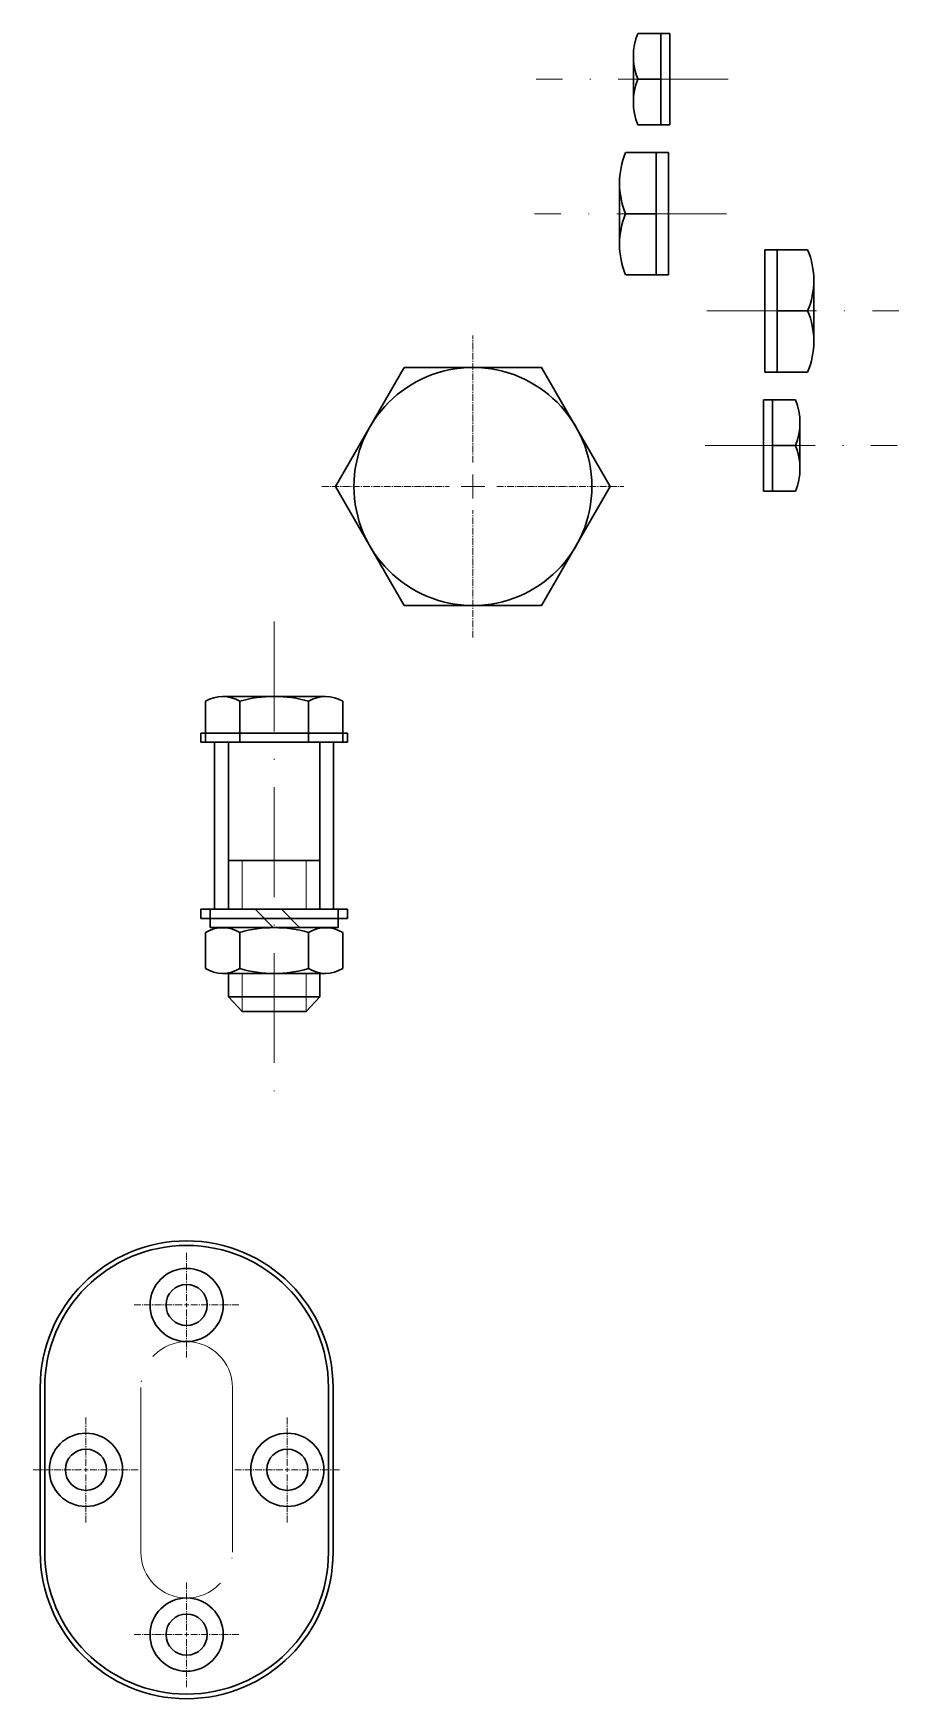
# Model space of a CAD drawing. Header units: millimetres. Extents: x -1 to 1843, y 0 to 1207.
# Drawn here: x 66.3 to 160.9, y 1025 to 1206.9 of the extents above; entities that cross this region are included whole.
import ezdxf

# ---------------------------------------------------------------- set-up
doc = ezdxf.new("R2010")
doc.units = ezdxf.units.MM
doc.linetypes.add('ACAD_ISO10W100', pattern=[18, 12, -3, 0, -3])
doc.linetypes.add('CENTER2', pattern=[1.125, 0.75, -0.125, 0.125, -0.125])
for name, color, linetype, lineweight in [('Axe', 7, 'ACAD_ISO10W100', 13), ('Thick', 7, 'Continuous', 30), ('Thin', 7, 'Continuous', 13)]:
    doc.layers.add(name, color=color, linetype=linetype, lineweight=lineweight)

# ---------------------------------------------------------------- blocks, each defined once
blk = doc.blocks.new('*U17')
at = {"layer": 'Axe', "color": 0, "linetype": 'CENTER2', "transparency": 16777216}
for p, q in [((0, 0.45), (0, 5.75)), ((-5.75, 0), (-0.45, 0)), ((0.45, 0), (5.75, 0)), ((0, -5.75), (0, -0.45))]:
    blk.add_line(p, q, dxfattribs=at)
at = {"layer": 'Axe', "color": 0, "linetype": 'Continuous', "transparency": 16777216}
for p, q in [((-0.225, 0), (0.225, 0)), ((0, -0.225), (0, 0.225))]:
    blk.add_line(p, q, dxfattribs=at)
blk = doc.blocks.new('*U18')
at = {"layer": 'Axe', "color": 0, "linetype": 'CENTER2', "transparency": 16777216}
for p, q in [((0, 0.45), (0, 5.75)), ((-5.75, 0), (-0.45, 0)), ((0.45, 0), (5.75, 0)), ((0, -5.75), (0, -0.45))]:
    blk.add_line(p, q, dxfattribs=at)
at = {"layer": 'Axe', "color": 0, "linetype": 'Continuous', "transparency": 16777216}
for p, q in [((-0.225, 0), (0.225, 0)), ((0, -0.225), (0, 0.225))]:
    blk.add_line(p, q, dxfattribs=at)
blk = doc.blocks.new('*U19')
at = {"layer": 'Axe', "color": 0, "linetype": 'CENTER2', "transparency": 16777216}
for p, q in [((0, 0.45), (0, 5.75)), ((-5.75, 0), (-0.45, 0)), ((0.45, 0), (5.75, 0)), ((0, -5.75), (0, -0.45))]:
    blk.add_line(p, q, dxfattribs=at)
at = {"layer": 'Axe', "color": 0, "linetype": 'Continuous', "transparency": 16777216}
for p, q in [((-0.225, 0), (0.225, 0)), ((0, -0.225), (0, 0.225))]:
    blk.add_line(p, q, dxfattribs=at)
blk = doc.blocks.new('*U20')
at = {"layer": 'Axe', "color": 0, "linetype": 'CENTER2', "transparency": 16777216}
for p, q in [((0, 0.45), (0, 5.75)), ((-5.75, 0), (-0.45, 0)), ((0.45, 0), (5.75, 0)), ((0, -5.75), (0, -0.45))]:
    blk.add_line(p, q, dxfattribs=at)
at = {"layer": 'Axe', "color": 0, "linetype": 'Continuous', "transparency": 16777216}
for p, q in [((-0.225, 0), (0.225, 0)), ((0, -0.225), (0, 0.225))]:
    blk.add_line(p, q, dxfattribs=at)
blk = doc.blocks.new('*U33')
at = {"layer": 'Axe', "color": 0, "linetype": 'CENTER2', "transparency": 16777216}
for p, q in [((0, 2.6), (0, 16.5)), ((-16.5, 0), (-2.6, 0)), ((2.6, 0), (16.5, 0)), ((0, -16.5), (0, -2.6))]:
    blk.add_line(p, q, dxfattribs=at)
at = {"layer": 'Axe', "color": 0, "linetype": 'Continuous', "transparency": 16777216}
for p, q in [((-1.3, 0), (1.3, 0)), ((0, -1.3), (0, 1.3))]:
    blk.add_line(p, q, dxfattribs=at)

msp = doc.modelspace()

# ---------------------------------------------------------------- linework, layer by layer
at = {"layer": 'Axe'}
for p, q in [((142.23, 1201.89), (121.26, 1201.89)), ((142.06, 1187.19), (121.09, 1187.19)), ((139.9, 1176.58), (160.87, 1176.58)), ((139.74, 1161.87), (160.7, 1161.87)), ((92.63, 1142.64), (92.63, 1089.46)), ((78.07, 1059), (78.07, 1050)), ((88.07, 1059), (88.07, 1050)), ((78.07, 1041), (78.07, 1050)), ((88.07, 1041), (88.07, 1050))]:
    msp.add_line(p, q, dxfattribs=at)
for centre, start, end in [((83.07, 1059), 0, 180), ((83.07, 1041), 180, 0)]:
    msp.add_arc(centre, 5, start, end, dxfattribs=at)
at = {"layer": 'Thick'}
for p, q in [((134.88, 1206.89), (132.38, 1206.89)), ((134.88, 1201.89), (134.88, 1206.89)), ((134.88, 1206.89), (135.88, 1206.89)), ((135.88, 1196.89), (135.88, 1206.89)), ((131.88, 1204.39), (131.88, 1201.89)), ((131.88, 1199.39), (131.88, 1201.89)), ((132.38, 1201.89), (134.88, 1201.89)), ((132.38, 1201.89), (134.88, 1201.89)), ((134.88, 1201.89), (134.88, 1196.89)), ((134.88, 1196.89), (132.38, 1196.89)), ((134.88, 1196.89), (135.88, 1196.89)), ((134.38, 1193.87), (131.04, 1193.87)), ((134.38, 1187.19), (134.38, 1193.87)), ((134.38, 1193.87), (135.72, 1193.87)), ((135.72, 1180.52), (135.72, 1193.87)), ((130.38, 1190.53), (130.38, 1187.19)), ((130.38, 1183.86), (130.38, 1187.19)), ((131.04, 1187.19), (134.38, 1187.19)), ((131.04, 1187.19), (134.38, 1187.19)), ((134.38, 1187.19), (134.38, 1180.52)), ((147.58, 1183.25), (146.25, 1183.25)), ((146.25, 1183.25), (146.25, 1169.9)), ((147.58, 1176.58), (147.58, 1183.25)), ((147.58, 1183.25), (150.92, 1183.25)), ((134.38, 1180.52), (131.04, 1180.52)), ((134.38, 1180.52), (135.72, 1180.52)), ((151.58, 1179.91), (151.58, 1176.58)), ((147.58, 1176.58), (147.58, 1169.9)), ((150.92, 1176.58), (147.58, 1176.58)), ((150.92, 1176.58), (147.58, 1176.58)), ((151.58, 1173.24), (151.58, 1176.58)), ((147.58, 1169.9), (146.25, 1169.9)), ((147.58, 1169.9), (150.92, 1169.9)), ((147.08, 1166.87), (146.08, 1166.87)), ((146.08, 1166.87), (146.08, 1156.87)), ((147.08, 1161.87), (147.08, 1166.87)), ((147.08, 1166.87), (149.58, 1166.87)), ((150.08, 1164.37), (150.08, 1161.87)), ((147.08, 1161.87), (147.08, 1156.87)), ((149.58, 1161.87), (147.08, 1161.87)), ((149.58, 1161.87), (147.08, 1161.87)), ((150.08, 1159.37), (150.08, 1161.87)), ((147.08, 1156.87), (146.08, 1156.87)), ((147.08, 1156.87), (149.58, 1156.87)), ((85.13, 1133.94), (85.13, 1129.47)), ((92.63, 1134.47), (87, 1134.47)), ((88.88, 1133.94), (88.88, 1129.47)), ((92.63, 1134.47), (98.25, 1134.47)), ((96.38, 1133.94), (96.38, 1129.47)), ((100.13, 1133.94), (100.13, 1129.47)), ((84.63, 1130.47), (84.63, 1129.47)), ((84.63, 1130.47), (100.63, 1130.47)), ((100.63, 1130.47), (100.63, 1129.47)), ((84.63, 1129.47), (92.63, 1129.47)), ((86.13, 1129.47), (86.13, 1111.22)), ((87.63, 1129.47), (87.63, 1111.22)), ((100.63, 1129.47), (92.63, 1129.47)), ((97.63, 1129.47), (97.63, 1111.22)), ((99.13, 1129.47), (99.13, 1111.22)), ((87.63, 1116.55), (97.63, 1116.55)), ((92.63, 1111.22), (84.63, 1111.22)), ((84.63, 1111.22), (84.63, 1110.22)), ((84.63, 1110.22), (100.63, 1110.22)), ((85.63, 1111.22), (85.63, 1109.22)), ((90.55, 1111.22), (92.52, 1109.22)), ((92.63, 1111.22), (100.63, 1111.22)), ((93.43, 1111.22), (95.39, 1109.22)), ((99.63, 1111.22), (99.63, 1109.22)), ((100.63, 1111.22), (100.63, 1110.22)), ((85.13, 1108.69), (85.13, 1104.75)), ((85.63, 1109.22), (92.63, 1109.22)), ((92.63, 1109.22), (87, 1109.22)), ((88.88, 1108.69), (88.88, 1104.75)), ((99.63, 1109.22), (92.63, 1109.22)), ((92.63, 1109.22), (98.25, 1109.22)), ((96.38, 1108.69), (96.38, 1104.75)), ((100.13, 1108.69), (100.13, 1104.75)), ((87, 1104.22), (92.63, 1104.22)), ((92.63, 1104.22), (87, 1104.22)), ((87.63, 1104.22), (87.63, 1101.66)), ((92.63, 1104.22), (98.25, 1104.22)), ((98.25, 1104.22), (92.63, 1104.22)), ((97.63, 1104.22), (97.63, 1101.66)), ((87.63, 1101.66), (97.63, 1101.66)), ((87.63, 1101.66), (89.13, 1100.07)), ((96.13, 1100.07), (97.63, 1101.66)), ((89.13, 1100.07), (96.13, 1100.07)), ((83.07, 1075), (83.07, 1075)), ((67.07, 1059), (67.07, 1050)), ((67.57, 1059), (67.57, 1050)), ((98.57, 1059), (98.57, 1050)), ((99.07, 1059), (99.07, 1050)), ((67.07, 1041), (67.07, 1050)), ((67.57, 1041), (67.57, 1050)), ((98.57, 1041), (98.57, 1050)), ((99.07, 1041), (99.07, 1050)), ((83.07, 1025), (83.07, 1025))]:
    msp.add_line(p, q, dxfattribs=at)
msp.add_lwpolyline([(106.84, 1170.4), (99.34, 1157.4), (106.84, 1144.4), (121.85, 1144.4), (129.36, 1157.4), (121.85, 1170.4)], close=True, dxfattribs=at)
for centre, radius in [((114.35, 1157.4), 13), ((83.07, 1068), 4), ((83.07, 1068), 2.25), ((72.07, 1050), 4), ((94.07, 1050), 4), ((72.07, 1050), 2.25), ((94.07, 1050), 2.25), ((83.07, 1032), 4), ((83.07, 1032), 2.25)]:
    msp.add_circle(centre, radius, dxfattribs=at)
for centre, radius, start, end in [((138.38, 1204.39), 6.5, 157.3801, 202.6199), ((138.38, 1199.39), 6.5, 157.3801, 202.6199), ((139.05, 1190.53), 8.68, 157.3801, 202.6199), ((139.05, 1183.86), 8.68, 157.3801, 202.6199), ((142.91, 1179.91), 8.68, 337.3801, 22.6199), ((142.91, 1173.24), 8.68, 337.3801, 22.6199), ((143.58, 1164.37), 6.5, 337.3801, 22.6199), ((143.58, 1159.37), 6.5, 337.3801, 22.6199), ((87, 1130.87), 3.59, 58.5561, 121.4439), ((92.63, 1120.88), 13.59, 73.9765, 106.0235), ((98.25, 1130.87), 3.59, 58.5561, 121.4439), ((87, 1105.62), 3.59, 58.5561, 121.4439), ((92.63, 1095.63), 13.59, 73.9765, 106.0235), ((98.25, 1105.62), 3.59, 58.5561, 121.4439), ((87, 1107.81), 3.59, 238.5561, 301.4439), ((92.63, 1117.8), 13.59, 253.9765, 286.0235), ((98.25, 1107.81), 3.59, 238.5561, 301.4439), ((83.07, 1059), 16, 90, 180), ((83.07, 1059), 16, 0, 90), ((83.07, 1059), 15.5, 90, 180), ((83.07, 1059), 15.5, 0, 90), ((83.07, 1041), 16, 180, 270), ((83.07, 1041), 15.5, 180, 270), ((83.07, 1041), 16, 270, 0), ((83.07, 1041), 15.5, 270, 0)]:
    msp.add_arc(centre, radius, start, end, dxfattribs=at)
at = {"layer": 'Thin'}
for p, q in [((89.13, 1116.55), (89.13, 1111.22)), ((96.13, 1116.55), (96.13, 1111.22)), ((89.13, 1104.22), (89.13, 1100.07)), ((96.13, 1104.22), (96.13, 1100.07))]:
    msp.add_line(p, q, dxfattribs=at)

# ---------------------------------------------------------------- block references
at = {"layer": 'Axe', "linetype": 'CENTER2'}
for name, p in [('*U33', (114.35, 1157.4)), ('*U17', (83.07, 1068)), ('*U19', (72.07, 1050)), ('*U20', (94.07, 1050)), ('*U18', (83.07, 1032))]:
    msp.add_blockref(name, p, dxfattribs=at)

doc.saveas('drawing.dxf')
